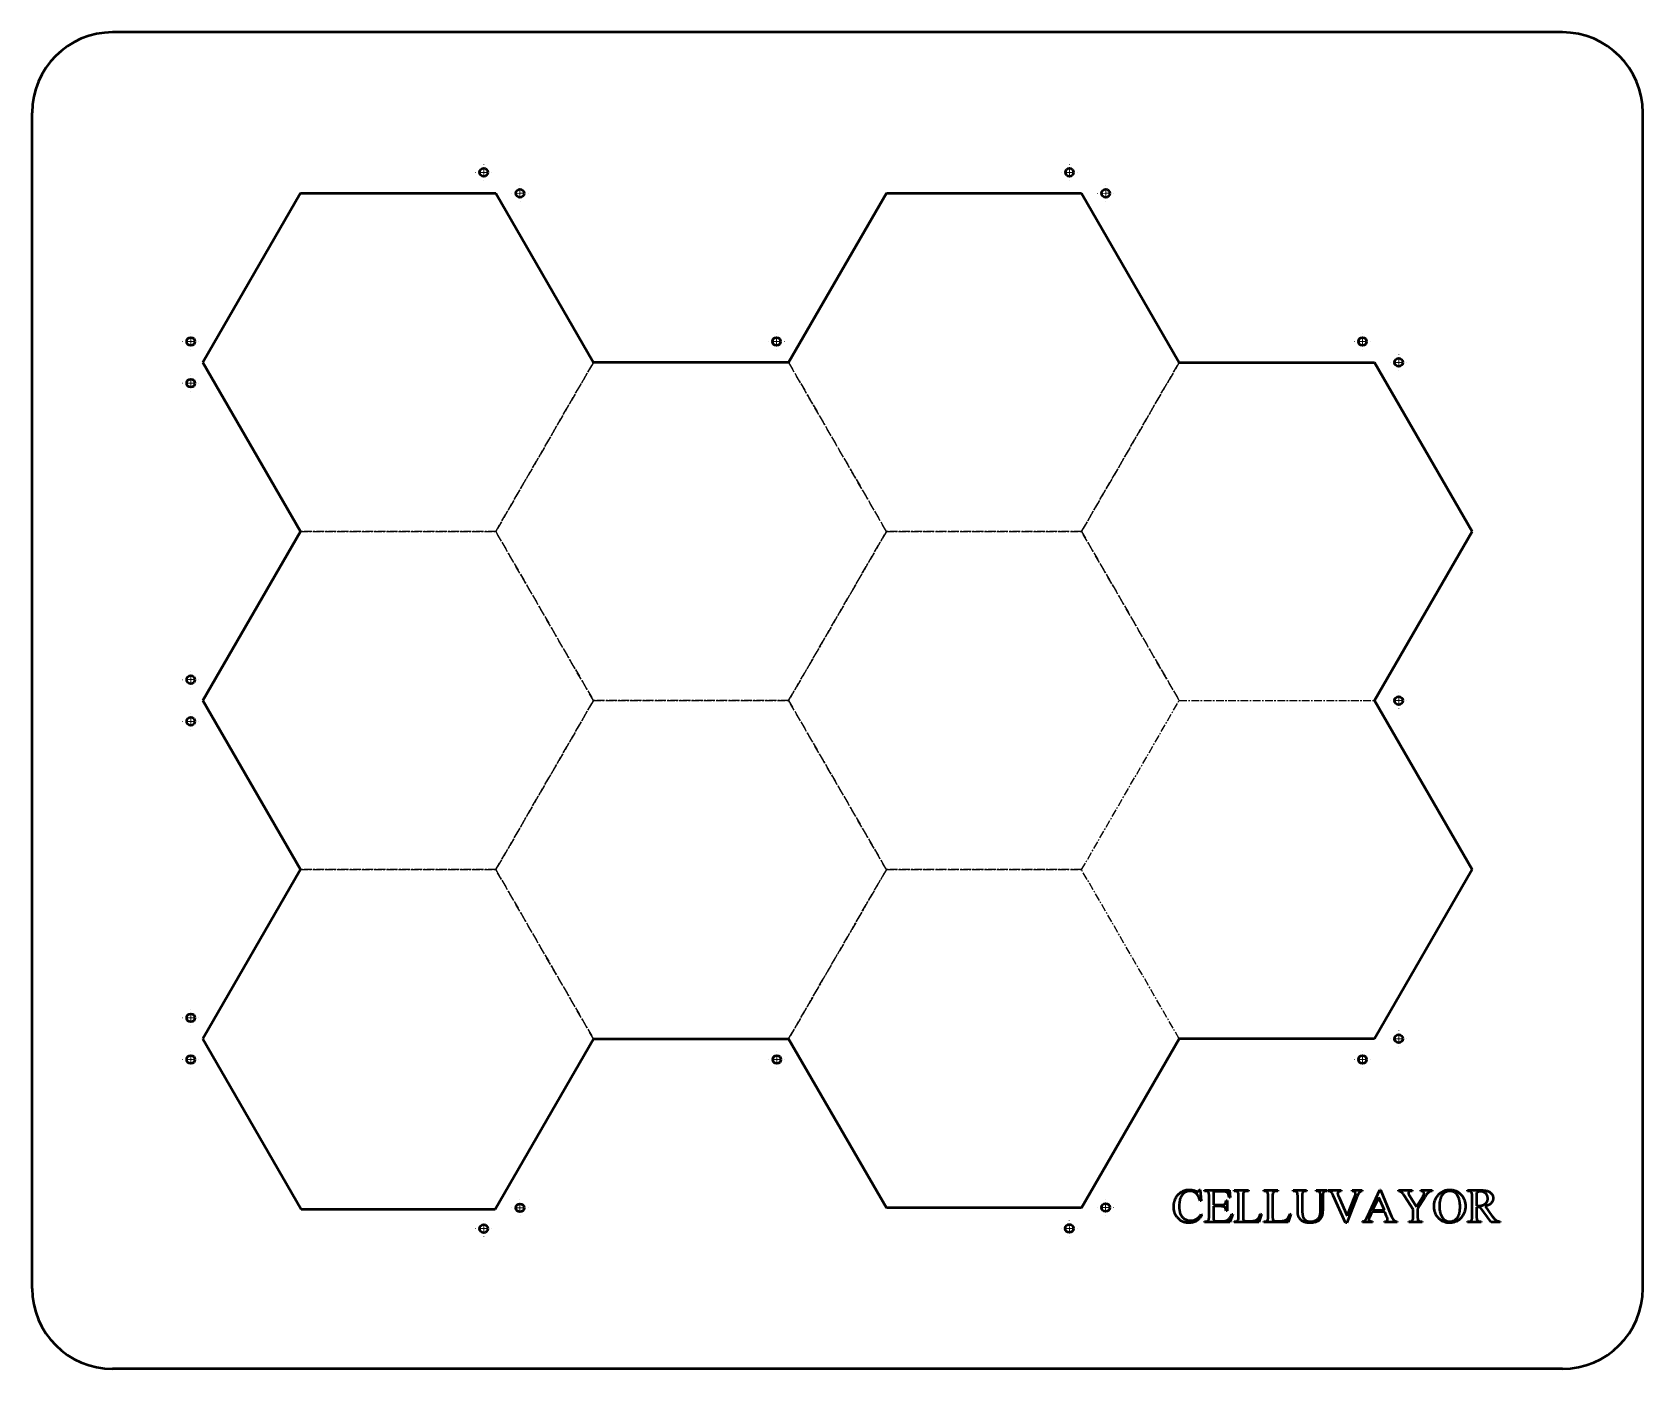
# Model space of a CAD drawing. Header units: millimetres. Extents: x 358 to 1358, y -464 to 366.
import ezdxf

# ---------------------------------------------------------------- set-up
doc = ezdxf.new("R2010")
doc.units = ezdxf.units.MM
doc.header["$LTSCALE"] = 0.5
doc.linetypes.add('CENTER', pattern=[50.8, 31.75, -6.35, 6.35, -6.35])
doc.layers.add('BOL', color=7, linetype='Continuous', lineweight=50)
doc.layers.add('CEN', color=1, linetype='CENTER')

# ---------------------------------------------------------------- blocks, each defined once
blk = doc.blocks.new('SW_CENTERMARKSYMBOL_0')
at = {"color": 0, "linetype": 'Continuous', "lineweight": 18}
for p, q in [((-2.5, 0), (-2.525, 0)), ((0, 0), (-1.25, 0)), ((0, 2.5), (0, 2.525)), ((0, 0), (0, 1.25)), ((0, 0), (0, -1.25)), ((0, 0), (1.25, 0)), ((2.5, 0), (2.525, 0)), ((0, -2.5), (0, -2.525))]:
    blk.add_line(p, q, dxfattribs=at)
blk = doc.blocks.new('SW_CENTERMARKSYMBOL_1')
at = {"color": 0, "linetype": 'Continuous', "lineweight": 18}
for p, q in [((-2.5, 0), (-2.525, 0)), ((0, 0), (-1.25, 0)), ((0, 2.5), (0, 2.525)), ((0, 0), (0, 1.25)), ((0, 0), (0, -1.25)), ((0, 0), (1.25, 0)), ((2.5, 0), (2.525, 0)), ((0, -2.5), (0, -2.525))]:
    blk.add_line(p, q, dxfattribs=at)
blk = doc.blocks.new('SW_CENTERMARKSYMBOL_2')
at = {"color": 0, "linetype": 'Continuous', "lineweight": 18}
for p, q in [((-2.5, 0), (-2.525, 0)), ((0, 0), (-1.25, 0)), ((0, 2.5), (0, 2.525)), ((0, 0), (0, 1.25)), ((0, 0), (0, -1.25)), ((0, 0), (1.25, 0)), ((2.5, 0), (2.525, 0)), ((0, -2.5), (0, -2.525))]:
    blk.add_line(p, q, dxfattribs=at)
blk = doc.blocks.new('SW_CENTERMARKSYMBOL_3')
at = {"color": 0, "linetype": 'Continuous', "lineweight": 18}
for p, q in [((-2.5, 0), (-2.525, 0)), ((0, 0), (-1.25, 0)), ((0, 2.5), (0, 2.525)), ((0, 0), (0, 1.25)), ((0, 0), (0, -1.25)), ((0, 0), (1.25, 0)), ((2.5, 0), (2.525, 0)), ((0, -2.5), (0, -2.525))]:
    blk.add_line(p, q, dxfattribs=at)
blk = doc.blocks.new('SW_CENTERMARKSYMBOL_4')
at = {"color": 0, "linetype": 'Continuous', "lineweight": 18}
for p, q in [((-2.5, 0), (-2.525, 0)), ((0, 0), (-1.25, 0)), ((0, 2.5), (0, 2.525)), ((0, 0), (0, 1.25)), ((0, 0), (0, -1.25)), ((0, 0), (1.25, 0)), ((2.5, 0), (2.525, 0)), ((0, -2.5), (0, -2.525))]:
    blk.add_line(p, q, dxfattribs=at)
blk = doc.blocks.new('SW_CENTERMARKSYMBOL_5')
at = {"color": 0, "linetype": 'Continuous', "lineweight": 18}
for p, q in [((-2.5, 0), (-2.525, 0)), ((0, 0), (-1.25, 0)), ((0, 2.5), (0, 2.525)), ((0, 0), (0, 1.25)), ((0, 0), (0, -1.25)), ((0, 0), (1.25, 0)), ((2.5, 0), (2.525, 0)), ((0, -2.5), (0, -2.525))]:
    blk.add_line(p, q, dxfattribs=at)
blk = doc.blocks.new('SW_CENTERMARKSYMBOL_6')
at = {"color": 0, "linetype": 'Continuous', "lineweight": 18}
for p, q in [((-2.5, 0), (-2.525, 0)), ((0, 0), (-1.25, 0)), ((0, 2.5), (0, 2.525)), ((0, 0), (0, 1.25)), ((0, 0), (0, -1.25)), ((0, 0), (1.25, 0)), ((2.5, 0), (2.525, 0)), ((0, -2.5), (0, -2.525))]:
    blk.add_line(p, q, dxfattribs=at)
blk = doc.blocks.new('SW_CENTERMARKSYMBOL_7')
at = {"color": 0, "linetype": 'Continuous', "lineweight": 18}
for p, q in [((-2.5, 0), (-2.525, 0)), ((0, 0), (-1.25, 0)), ((0, 2.5), (0, 2.525)), ((0, 0), (0, 1.25)), ((0, 0), (0, -1.25)), ((0, 0), (1.25, 0)), ((2.5, 0), (2.525, 0)), ((0, -2.5), (0, -2.525))]:
    blk.add_line(p, q, dxfattribs=at)
blk = doc.blocks.new('SW_CENTERMARKSYMBOL_8')
at = {"color": 0, "linetype": 'Continuous', "lineweight": 18}
for p, q in [((-2.5, 0), (-2.525, 0)), ((0, 0), (-1.25, 0)), ((0, 2.5), (0, 2.525)), ((0, 0), (0, 1.25)), ((0, 0), (0, -1.25)), ((0, 0), (1.25, 0)), ((2.5, 0), (2.525, 0)), ((0, -2.5), (0, -2.525))]:
    blk.add_line(p, q, dxfattribs=at)
blk = doc.blocks.new('SW_CENTERMARKSYMBOL_9')
at = {"color": 0, "linetype": 'Continuous', "lineweight": 18}
for p, q in [((-2.5, 0), (-2.525, 0)), ((0, 0), (-1.25, 0)), ((0, 2.5), (0, 2.525)), ((0, 0), (0, 1.25)), ((0, 0), (0, -1.25)), ((0, 0), (1.25, 0)), ((2.5, 0), (2.525, 0)), ((0, -2.5), (0, -2.525))]:
    blk.add_line(p, q, dxfattribs=at)
blk = doc.blocks.new('SW_CENTERMARKSYMBOL_10')
at = {"color": 0, "linetype": 'Continuous', "lineweight": 18}
for p, q in [((-2.5, 0), (-2.525, 0)), ((0, 0), (-1.25, 0)), ((0, 2.5), (0, 2.525)), ((0, 0), (0, 1.25)), ((0, 0), (0, -1.25)), ((0, 0), (1.25, 0)), ((2.5, 0), (2.525, 0)), ((0, -2.5), (0, -2.525))]:
    blk.add_line(p, q, dxfattribs=at)
blk = doc.blocks.new('SW_CENTERMARKSYMBOL_11')
at = {"color": 0, "linetype": 'Continuous', "lineweight": 18}
for p, q in [((-2.5, 0), (-2.525, 0)), ((0, 0), (-1.25, 0)), ((0, 2.5), (0, 2.525)), ((0, 0), (0, 1.25)), ((0, 0), (0, -1.25)), ((0, 0), (1.25, 0)), ((2.5, 0), (2.525, 0)), ((0, -2.5), (0, -2.525))]:
    blk.add_line(p, q, dxfattribs=at)
blk = doc.blocks.new('SW_CENTERMARKSYMBOL_12')
at = {"color": 0, "linetype": 'Continuous', "lineweight": 18}
for p, q in [((-2.5, 0), (-2.525, 0)), ((0, 0), (-1.25, 0)), ((0, 2.5), (0, 2.525)), ((0, 0), (0, 1.25)), ((0, 0), (0, -1.25)), ((0, 0), (1.25, 0)), ((2.5, 0), (2.525, 0)), ((0, -2.5), (0, -2.525))]:
    blk.add_line(p, q, dxfattribs=at)
blk = doc.blocks.new('SW_CENTERMARKSYMBOL_13')
at = {"color": 0, "linetype": 'Continuous', "lineweight": 18}
for p, q in [((-2.5, 0), (-2.525, 0)), ((0, 0), (-1.25, 0)), ((0, 2.5), (0, 2.525)), ((0, 0), (0, 1.25)), ((0, 0), (0, -1.25)), ((0, 0), (1.25, 0)), ((2.5, 0), (2.525, 0)), ((0, -2.5), (0, -2.525))]:
    blk.add_line(p, q, dxfattribs=at)
blk = doc.blocks.new('SW_CENTERMARKSYMBOL_14')
at = {"color": 0, "linetype": 'Continuous', "lineweight": 18}
for p, q in [((-2.5, 0), (-2.525, 0)), ((0, 0), (-1.25, 0)), ((0, 2.5), (0, 2.525)), ((0, 0), (0, 1.25)), ((0, 0), (0, -1.25)), ((0, 0), (1.25, 0)), ((2.5, 0), (2.525, 0)), ((0, -2.5), (0, -2.525))]:
    blk.add_line(p, q, dxfattribs=at)
blk = doc.blocks.new('SW_CENTERMARKSYMBOL_15')
at = {"color": 0, "linetype": 'Continuous', "lineweight": 18}
for p, q in [((-2.5, 0), (-2.525, 0)), ((0, 0), (-1.25, 0)), ((0, 2.5), (0, 2.525)), ((0, 0), (0, 1.25)), ((0, 0), (0, -1.25)), ((0, 0), (1.25, 0)), ((2.5, 0), (2.525, 0)), ((0, -2.5), (0, -2.525))]:
    blk.add_line(p, q, dxfattribs=at)
blk = doc.blocks.new('SW_CENTERMARKSYMBOL_16')
at = {"color": 0, "linetype": 'Continuous', "lineweight": 18}
for p, q in [((-2.5, 0), (-2.525, 0)), ((0, 0), (-1.25, 0)), ((0, 2.5), (0, 2.525)), ((0, 0), (0, 1.25)), ((0, 0), (0, -1.25)), ((0, 0), (1.25, 0)), ((2.5, 0), (2.525, 0)), ((0, -2.5), (0, -2.525))]:
    blk.add_line(p, q, dxfattribs=at)
blk = doc.blocks.new('SW_CENTERMARKSYMBOL_17')
at = {"color": 0, "linetype": 'Continuous', "lineweight": 18}
for p, q in [((-2.5, 0), (-2.525, 0)), ((0, 0), (-1.25, 0)), ((0, 2.5), (0, 2.525)), ((0, 0), (0, 1.25)), ((0, 0), (0, -1.25)), ((0, 0), (1.25, 0)), ((2.5, 0), (2.525, 0)), ((0, -2.5), (0, -2.525))]:
    blk.add_line(p, q, dxfattribs=at)
blk = doc.blocks.new('SW_CENTERMARKSYMBOL_18')
at = {"color": 0, "linetype": 'Continuous', "lineweight": 18}
for p, q in [((-2.5, 0), (-2.525, 0)), ((0, 0), (-1.25, 0)), ((0, 2.5), (0, 2.525)), ((0, 0), (0, 1.25)), ((0, 0), (0, -1.25)), ((0, 0), (1.25, 0)), ((2.5, 0), (2.525, 0)), ((0, -2.5), (0, -2.525))]:
    blk.add_line(p, q, dxfattribs=at)
blk = doc.blocks.new('SW_CENTERMARKSYMBOL_19')
at = {"color": 0, "linetype": 'Continuous', "lineweight": 18}
for p, q in [((-2.5, 0), (-2.525, 0)), ((0, 0), (-1.25, 0)), ((0, 2.5), (0, 2.525)), ((0, 0), (0, 1.25)), ((0, 0), (0, -1.25)), ((0, 0), (1.25, 0)), ((2.5, 0), (2.525, 0)), ((0, -2.5), (0, -2.525))]:
    blk.add_line(p, q, dxfattribs=at)
blk = doc.blocks.new('SW_CENTERMARKSYMBOL_20')
at = {"color": 0, "linetype": 'Continuous', "lineweight": 18}
for p, q in [((-2.5, 0), (-2.525, 0)), ((0, 0), (-1.25, 0)), ((0, 2.5), (0, 2.525)), ((0, 0), (0, 1.25)), ((0, 0), (0, -1.25)), ((0, 0), (1.25, 0)), ((2.5, 0), (2.525, 0)), ((0, -2.5), (0, -2.525))]:
    blk.add_line(p, q, dxfattribs=at)

msp = doc.modelspace()

# ---------------------------------------------------------------- linework, layer by layer
at = {"layer": 'BOL'}
for p, q in [((1308.4, 366.3), (408.3, 366.3)), ((358.3, -413.7), (358.3, 316.3)), ((1358.3, -413.7), (1358.3, 316.3)), ((524.9, 266.3), (464.3, 161.3)), ((524.9, 266.3), (646.2, 266.3)), ((646.2, 266.3), (706.8, 161.3)), ((828, 161.3), (888.7, 266.3)), ((888.7, 266.3), (1009.9, 266.3)), ((1009.9, 266.3), (1070.5, 161.3)), ((464.3, 161.3), (524.9, 56.3)), ((828, 161.3), (706.8, 161.3)), ((1070.5, 161.3), (1191.8, 161.3)), ((1191.8, 161.3), (1252.4, 56.3)), ((524.9, 56.3), (464.3, -48.7)), ((1252.4, 56.3), (1191.8, -48.7)), ((464.3, -48.7), (524.9, -153.7)), ((1191.8, -48.7), (1252.4, -153.7)), ((524.9, -153.7), (464.3, -258.7)), ((1252.4, -153.7), (1191.8, -258.7)), ((464.3, -258.7), (525.4, -364.5)), ((645.7, -364.5), (706.8, -258.7)), ((706.8, -258.7), (828, -258.7)), ((888.7, -363.7), (828, -258.7)), ((1070.5, -258.7), (1009.9, -363.7)), ((1191.8, -258.7), (1070.5, -258.7)), ((1083, -352.5), (1083.5, -352.5)), ((1083.5, -352.5), (1084.1, -359.4)), ((1084.1, -359.4), (1083.5, -359.4)), ((1086.3, -352.7), (1101.8, -352.7)), ((1086.3, -353.3), (1086.3, -352.7)), ((1087, -353.3), (1086.3, -353.3)), ((1089.1, -369.1), (1089.1, -356.4)), ((1091.8, -353.6), (1091.8, -361.9)), ((1097.5, -353.6), (1091.8, -353.6)), ((1099.6, -359.1), (1100.2, -359.1)), ((1100.2, -359.1), (1100.2, -365.5)), ((1102.1, -357.2), (1101.6, -357.2)), ((1101.8, -352.7), (1102.1, -357.2)), ((1104.6, -352.7), (1113.5, -352.7)), ((1104.6, -353.3), (1104.6, -352.7)), ((1105.3, -353.3), (1104.6, -353.3)), ((1107.4, -369.1), (1107.4, -356.4)), ((1110.2, -356.4), (1110.2, -369.5)), ((1113.5, -352.7), (1113.5, -353.3)), ((1123, -352.7), (1131.8, -352.7)), ((1123, -353.3), (1123, -352.7)), ((1123.7, -353.3), (1123, -353.3)), ((1125.7, -369.1), (1125.7, -356.4)), ((1128.5, -356.4), (1128.5, -369.5)), ((1131.8, -352.7), (1131.8, -353.3)), ((1141.3, -352.7), (1149.6, -352.7)), ((1141.3, -353.3), (1141.3, -352.7)), ((1142, -353.3), (1141.3, -353.3)), ((1144.1, -364.1), (1144.1, -356.4)), ((1146.8, -356.4), (1146.8, -365.2)), ((1149.6, -353.3), (1148.9, -353.3)), ((1149.6, -352.7), (1149.6, -353.3)), ((1155.5, -352.7), (1162.4, -352.7)), ((1155.5, -353.3), (1155.5, -352.7)), ((1156.2, -353.3), (1155.5, -353.3)), ((1158.2, -364.5), (1158.2, -356.4)), ((1159.6, -356.4), (1159.6, -364.4)), ((1162.4, -353.3), (1161.7, -353.3)), ((1162.4, -352.7), (1162.4, -353.3)), ((1163, -352.7), (1171.1, -352.7)), ((1163, -353.3), (1163, -352.7)), ((1173.7, -373), (1166.2, -356)), ((1169.6, -356.9), (1174.8, -368.6)), ((1171.1, -352.7), (1171.1, -353.3)), ((1181.1, -356.4), (1174.5, -373)), ((1174.8, -368.6), (1179.3, -357.1)), ((1177.9, -352.7), (1184.1, -352.7)), ((1177.9, -353.3), (1177.9, -352.7)), ((1184.1, -352.7), (1184.1, -353.3)), ((1187.6, -368.6), (1195.1, -352.5)), ((1194.5, -357.2), (1190.6, -365.2)), ((1197.9, -365.2), (1194.5, -357.2)), ((1195.1, -352.5), (1195.6, -352.5)), ((1195.6, -352.5), (1202.4, -369)), ((1206.6, -352.7), (1215.1, -352.7)), ((1206.6, -353.3), (1206.6, -352.7)), ((1215.7, -364.8), (1210.2, -356.1)), ((1213.7, -356.5), (1217.8, -363)), ((1215.1, -353.3), (1214.7, -353.3)), ((1215.1, -352.7), (1215.1, -353.3)), ((1217.8, -363), (1221.7, -356.8)), ((1223.3, -356.8), (1218.5, -364.4)), ((1220.5, -352.7), (1227.6, -352.7)), ((1220.5, -353.3), (1220.5, -352.7)), ((1227.6, -353.3), (1227.2, -353.3)), ((1227.6, -352.7), (1227.6, -353.3)), ((1249.6, -352.7), (1257, -352.7)), ((1249.6, -353.3), (1249.6, -352.7)), ((1250.3, -353.3), (1249.6, -353.3)), ((1252.4, -369.1), (1252.4, -356.4)), ((1255.2, -354.1), (1255.2, -362.5)), ((525.4, -364.5), (645.7, -364.5)), ((1009.9, -363.7), (888.7, -363.7)), ((1084.2, -367.7), (1084.6, -368)), ((1091.8, -361.9), (1096.6, -361.9)), ((1091.8, -362.7), (1091.8, -369.6)), ((1096.6, -362.7), (1091.8, -362.7)), ((1100.2, -365.5), (1099.6, -365.5)), ((1103.8, -367.7), (1102, -372.7)), ((1103.2, -367.7), (1103.8, -367.7)), ((1121.6, -367.6), (1119.9, -372.7)), ((1121, -367.5), (1121.6, -367.6)), ((1139.9, -367.6), (1138.2, -372.7)), ((1139.3, -367.5), (1139.9, -367.6)), ((1190.2, -366.1), (1188.8, -369.2)), ((1198.2, -366.1), (1190.2, -366.1)), ((1190.6, -365.2), (1197.9, -365.2)), ((1199.3, -368.8), (1198.2, -366.1)), ((1215.7, -369.1), (1215.7, -364.8)), ((1218.5, -364.4), (1218.5, -369.1)), ((1255.2, -363.3), (1255.2, -369.1)), ((1264.3, -372.7), (1257.4, -363.3)), ((1260.4, -362.6), (1264.7, -368.6)), ((1086.3, -372.2), (1087, -372.2)), ((1086.3, -372.7), (1086.3, -372.2)), ((1102, -372.7), (1086.3, -372.7)), ((1093.6, -371.9), (1097.1, -371.9)), ((1104.6, -372.2), (1105.3, -372.2)), ((1104.6, -372.7), (1104.6, -372.2)), ((1119.9, -372.7), (1104.6, -372.7)), ((1113.2, -371.9), (1114.6, -371.9)), ((1123, -372.2), (1123.7, -372.2)), ((1123, -372.7), (1123, -372.2)), ((1138.2, -372.7), (1123, -372.7)), ((1131.5, -371.9), (1133, -371.9)), ((1174.5, -373), (1173.7, -373)), ((1184.3, -372.7), (1184.3, -372.2)), ((1190.6, -372.7), (1184.3, -372.7)), ((1190.6, -372.2), (1190.6, -372.7)), ((1197.9, -372.7), (1197.9, -372.2)), ((1205.8, -372.7), (1197.9, -372.7)), ((1205.8, -372.2), (1205.8, -372.7)), ((1213, -372.2), (1213.6, -372.2)), ((1213, -372.7), (1213, -372.2)), ((1221.3, -372.7), (1213, -372.7)), ((1220.6, -372.2), (1221.3, -372.2)), ((1221.3, -372.2), (1221.3, -372.7)), ((1249.6, -372.2), (1250.3, -372.2)), ((1249.6, -372.7), (1249.6, -372.2)), ((1258, -372.7), (1249.6, -372.7)), ((1257.2, -372.2), (1258, -372.2)), ((1258, -372.2), (1258, -372.7)), ((1269.8, -372.7), (1264.3, -372.7)), ((1269.8, -372.2), (1269.8, -372.7)), ((1308.4, -463.7), (408.3, -463.7))]:
    msp.add_line(p, q, dxfattribs=at)
for centre in [(638.7, 279.3), (1002.4, 279.3), (661.2, 266.3), (1024.9, 266.3), (456.8, 174.3), (820.5, 174.3), (1184.3, 174.3), (1206.8, 161.3), (456.8, 148.4), (456.8, -35.7), (1206.8, -48.7), (456.8, -61.6), (456.8, -245.7), (1206.8, -258.7), (456.8, -271.6), (820.7, -271.6), (1184.3, -271.6), (661.2, -363.7), (1024.8, -363.5), (638.7, -376.6), (1002.3, -376.5)]:
    msp.add_circle(centre, 2.55, dxfattribs=at)
for centre, start, end in [((408.3, 316.3), 90, 180), ((1308.4, 316.3), 0, 90), ((408.3, -413.7), 180, 270), ((1308.4, -413.7), 270, 0)]:
    msp.add_arc(centre, 50, start, end, dxfattribs=at)
for points, knots in [([(1067.1, -363), (1067.1, -362.8), (1067.1, -362.3), (1067.2, -361.6), (1067.3, -360.9), (1067.4, -360.2), (1067.6, -359.6), (1067.8, -358.9), (1068.1, -358.3), (1068.4, -357.6), (1068.7, -357), (1069.1, -356.5), (1069.5, -355.9), (1069.9, -355.5), (1070.4, -355), (1070.9, -354.6), (1071.4, -354.2), (1071.9, -353.8), (1072.5, -353.5), (1073.1, -353.2), (1073.7, -353), (1074.3, -352.8), (1074.9, -352.6), (1075.5, -352.5), (1076.2, -352.5), (1076.6, -352.5), (1076.8, -352.5)], [0, 0, 0, 0, 0.045498, 0.090032, 0.134058, 0.177486, 0.220888, 0.263776, 0.306756, 0.349981, 0.39276, 0.434806, 0.476007, 0.516497, 0.557079, 0.597365, 0.637754, 0.67845, 0.719046, 0.759129, 0.798992, 0.838718, 0.878507, 0.918293, 0.958831, 1, 1, 1, 1]), ([(1077.2, -353.3), (1077, -353.3), (1076.7, -353.3), (1076.2, -353.4), (1075.8, -353.4), (1075.4, -353.5), (1074.9, -353.7), (1074.5, -353.9), (1074.1, -354.1), (1073.7, -354.3), (1073.4, -354.6), (1073, -354.9), (1072.7, -355.2), (1072.4, -355.6), (1072.1, -356), (1071.8, -356.5), (1071.6, -357), (1071.3, -357.5), (1071.1, -358), (1070.9, -358.6), (1070.8, -359.3), (1070.7, -359.9), (1070.6, -360.6), (1070.5, -361.4), (1070.5, -362.1), (1070.5, -362.7), (1070.5, -362.9)], [0, 0, 0, 0, 0.0355224, 0.0701905, 0.1042344, 0.1381958, 0.1717684, 0.2055223, 0.2394789, 0.2736953, 0.3085422, 0.34373, 0.3797611, 0.4166706, 0.4551493, 0.4953968, 0.536996, 0.5804148, 0.6258507, 0.6728539, 0.7218821, 0.7730061, 0.8264617, 0.8819005, 0.9398425, 1, 1, 1, 1]), ([(1076.8, -352.5), (1077.2, -352.5), (1077.9, -352.5), (1078.9, -352.7), (1079.9, -352.9), (1080.6, -353.2), (1080.9, -353.3)], [0, 0, 0, 0, 0.246089, 0.493798, 0.74352, 1, 1, 1, 1]), ([(1083.5, -359.4), (1083.4, -359.1), (1083.3, -358.6), (1083, -357.9), (1082.8, -357.2), (1082.5, -356.6), (1082.1, -356.1), (1081.8, -355.6), (1081.4, -355.1), (1081, -354.7), (1080.6, -354.4), (1080.2, -354.1), (1079.7, -353.9), (1079.3, -353.6), (1078.8, -353.5), (1078.2, -353.4), (1077.7, -353.3), (1077.3, -353.3), (1077.2, -353.3)], [0, 0, 0, 0, 0.085317, 0.165289, 0.240976, 0.311988, 0.379263, 0.442635, 0.502698, 0.559956, 0.615274, 0.669726, 0.723159, 0.776856, 0.830936, 0.885943, 0.942053, 1, 1, 1, 1]), ([(1080.9, -353.3), (1081, -353.4), (1081.2, -353.4), (1081.4, -353.5), (1081.6, -353.6), (1081.7, -353.6), (1081.8, -353.6)], [0, 0, 0, 0, 0.334059, 0.614647, 0.832199, 1, 1, 1, 1]), ([(1081.8, -353.6), (1081.9, -353.6), (1082.1, -353.6), (1082.3, -353.4), (1082.4, -353.4)], [0, 0, 0, 0, 0.506151, 1, 1, 1, 1]), ([(1082.4, -353.4), (1082.5, -353.3), (1082.6, -353.2), (1082.8, -353), (1082.9, -352.7), (1082.9, -352.6), (1083, -352.5)], [0, 0, 0, 0, 0.232751, 0.472012, 0.727278, 1, 1, 1, 1]), ([(1088.7, -353.9), (1088.6, -353.8), (1088.4, -353.6), (1088, -353.4), (1087.5, -353.3), (1087.2, -353.3), (1087, -353.3)], [0, 0, 0, 0, 0.2139108, 0.442855, 0.7018043, 1, 1, 1, 1]), ([(1089.1, -356.4), (1089.1, -356.2), (1089.1, -355.9), (1089, -355.5), (1089, -355.1), (1089, -354.8), (1088.9, -354.5), (1088.9, -354.3), (1088.8, -354.1), (1088.7, -354), (1088.7, -353.9)], [0, 0, 0, 0, 0.189464, 0.358207, 0.509913, 0.641208, 0.756424, 0.853386, 0.93441, 1, 1, 1, 1]), ([(1099.7, -353.8), (1099.6, -353.8), (1099.3, -353.7), (1098.8, -353.6), (1098.2, -353.6), (1097.8, -353.6), (1097.5, -353.6)], [0, 0, 0, 0, 0.173604, 0.397064, 0.672016, 1, 1, 1, 1]), ([(1098.8, -361.4), (1098.8, -361.4), (1099, -361.2), (1099.1, -361), (1099.3, -360.8), (1099.4, -360.5), (1099.5, -360.2), (1099.5, -359.9), (1099.6, -359.5), (1099.6, -359.3), (1099.6, -359.1)], [0, 0, 0, 0, 0.100882, 0.205274, 0.31512, 0.432093, 0.558098, 0.695294, 0.841204, 1, 1, 1, 1]), ([(1101.6, -357.2), (1101.5, -356.9), (1101.4, -356.4), (1101.2, -355.8), (1101.1, -355.2), (1100.9, -354.8), (1100.6, -354.5), (1100.4, -354.2), (1100.1, -354), (1099.8, -353.9), (1099.7, -353.8)], [0, 0, 0, 0, 0.201947, 0.371927, 0.509597, 0.618242, 0.710705, 0.80343, 0.899525, 1, 1, 1, 1]), ([(1107, -354), (1106.9, -353.9), (1106.7, -353.7), (1106.3, -353.4), (1105.8, -353.3), (1105.5, -353.3), (1105.3, -353.3)], [0, 0, 0, 0, 0.232031, 0.466449, 0.718265, 1, 1, 1, 1]), ([(1107.4, -356.4), (1107.4, -356.2), (1107.4, -355.9), (1107.4, -355.5), (1107.3, -355.1), (1107.3, -354.8), (1107.2, -354.5), (1107.2, -354.3), (1107.1, -354.1), (1107, -354), (1107, -354)], [0, 0, 0, 0, 0.185513, 0.351819, 0.502499, 0.634424, 0.748072, 0.847574, 0.92993, 1, 1, 1, 1]), ([(1113.5, -353.3), (1113.3, -353.3), (1112.8, -353.3), (1112.2, -353.3), (1111.7, -353.4), (1111.3, -353.5), (1111, -353.7), (1110.7, -353.9), (1110.6, -354.1), (1110.4, -354.2), (1110.3, -354.4), (1110.3, -354.6), (1110.3, -354.8), (1110.2, -355), (1110.2, -355.3), (1110.2, -355.6), (1110.2, -356), (1110.2, -356.2), (1110.2, -356.4)], [0, 0, 0, 0, 0.133403, 0.245812, 0.33716, 0.410044, 0.470405, 0.524264, 0.573375, 0.6187, 0.643783, 0.675005, 0.712774, 0.756532, 0.807266, 0.865015, 0.928964, 1, 1, 1, 1]), ([(1125.3, -354), (1125.2, -353.9), (1125, -353.7), (1124.6, -353.4), (1124.2, -353.3), (1123.8, -353.3), (1123.7, -353.3)], [0, 0, 0, 0, 0.232031, 0.466449, 0.718265, 1, 1, 1, 1]), ([(1125.7, -356.4), (1125.7, -356.2), (1125.7, -355.9), (1125.7, -355.5), (1125.7, -355.1), (1125.6, -354.8), (1125.6, -354.5), (1125.5, -354.3), (1125.4, -354.1), (1125.4, -354), (1125.3, -354)], [0, 0, 0, 0, 0.185513, 0.351819, 0.502499, 0.634424, 0.748072, 0.847574, 0.92993, 1, 1, 1, 1]), ([(1131.8, -353.3), (1131.6, -353.3), (1131.1, -353.3), (1130.5, -353.3), (1130, -353.4), (1129.6, -353.5), (1129.3, -353.7), (1129.1, -353.9), (1128.9, -354.1), (1128.8, -354.2), (1128.7, -354.4), (1128.6, -354.6), (1128.6, -354.8), (1128.6, -355), (1128.5, -355.3), (1128.5, -355.6), (1128.5, -356), (1128.5, -356.2), (1128.5, -356.4)], [0, 0, 0, 0, 0.133403, 0.245812, 0.33716, 0.410044, 0.470405, 0.524264, 0.573375, 0.6187, 0.643783, 0.675005, 0.712774, 0.756532, 0.807266, 0.865015, 0.928964, 1, 1, 1, 1]), ([(1144.1, -356.4), (1144.1, -356.2), (1144.1, -355.9), (1144, -355.5), (1144, -355.1), (1143.9, -354.8), (1143.9, -354.5), (1143.8, -354.3), (1143.7, -354.1), (1143.5, -353.8), (1143.3, -353.6), (1142.9, -353.4), (1142.5, -353.3), (1142.2, -353.3), (1142, -353.3)], [0, 0, 0, 0, 0.105359, 0.200704, 0.287279, 0.365212, 0.433998, 0.494855, 0.548766, 0.596242, 0.685156, 0.777572, 0.882227, 1, 1, 1, 1]), ([(1147.2, -354.1), (1147.2, -354.1), (1147.1, -354.3), (1147, -354.5), (1147, -354.7), (1146.9, -354.9), (1146.9, -355.2), (1146.9, -355.6), (1146.8, -356), (1146.8, -356.2), (1146.8, -356.4)], [0, 0, 0, 0, 0.074922, 0.163002, 0.266132, 0.38309, 0.514, 0.659299, 0.821266, 1, 1, 1, 1]), ([(1148.9, -353.3), (1148.8, -353.3), (1148.6, -353.3), (1148.3, -353.3), (1148.1, -353.4), (1147.9, -353.5), (1147.7, -353.6), (1147.5, -353.7), (1147.3, -353.9), (1147.2, -354), (1147.2, -354.1)], [0, 0, 0, 0, 0.146461, 0.28315, 0.411112, 0.532552, 0.649687, 0.766738, 0.881178, 1, 1, 1, 1]), ([(1157.8, -354), (1157.7, -353.9), (1157.5, -353.7), (1157.1, -353.4), (1156.7, -353.3), (1156.3, -353.3), (1156.2, -353.3)], [0, 0, 0, 0, 0.232031, 0.466449, 0.718265, 1, 1, 1, 1]), ([(1158.2, -356.4), (1158.2, -356.2), (1158.2, -355.9), (1158.2, -355.5), (1158.2, -355.1), (1158.1, -354.8), (1158.1, -354.5), (1158, -354.3), (1157.9, -354.1), (1157.9, -354), (1157.8, -354)], [0, 0, 0, 0, 0.185513, 0.351819, 0.502499, 0.634424, 0.748072, 0.847574, 0.92993, 1, 1, 1, 1]), ([(1159.9, -354.3), (1159.9, -354.3), (1159.8, -354.4), (1159.8, -354.6), (1159.7, -354.8), (1159.7, -355), (1159.7, -355.3), (1159.6, -355.6), (1159.6, -356), (1159.6, -356.2), (1159.6, -356.4)], [0, 0, 0, 0, 0.069456, 0.154104, 0.253196, 0.369404, 0.500924, 0.650553, 0.816135, 1, 1, 1, 1]), ([(1161.7, -353.3), (1161.6, -353.3), (1161.4, -353.3), (1161.1, -353.4), (1160.9, -353.4), (1160.7, -353.5), (1160.4, -353.7), (1160.2, -353.8), (1160.1, -354), (1160, -354.2), (1159.9, -354.3)], [0, 0, 0, 0, 0.132515, 0.258216, 0.379772, 0.498124, 0.619063, 0.740777, 0.868115, 1, 1, 1, 1]), ([(1165.4, -354.4), (1165.3, -354.3), (1165.2, -354.1), (1165, -354), (1164.7, -353.8), (1164.5, -353.6), (1164.2, -353.5), (1163.8, -353.4), (1163.4, -353.3), (1163.2, -353.3), (1163, -353.3)], [0, 0, 0, 0, 0.10974, 0.220432, 0.328956, 0.441314, 0.559621, 0.690091, 0.837714, 1, 1, 1, 1]), ([(1166.2, -356), (1166.1, -355.9), (1166, -355.7), (1165.9, -355.4), (1165.8, -355.2), (1165.7, -354.9), (1165.6, -354.8), (1165.5, -354.6), (1165.4, -354.5), (1165.4, -354.4), (1165.4, -354.4)], [0, 0, 0, 0, 0.191196, 0.36238, 0.514519, 0.648807, 0.765221, 0.860668, 0.939489, 1, 1, 1, 1]), ([(1171.1, -353.3), (1170.9, -353.3), (1170.6, -353.4), (1170, -353.5), (1169.6, -353.6), (1169.4, -353.7), (1169.2, -353.9), (1169, -354.2), (1169, -354.4), (1168.9, -354.5), (1168.9, -354.6)], [0, 0, 0, 0, 0.222014, 0.40232, 0.545996, 0.653621, 0.743873, 0.827788, 0.9114, 1, 1, 1, 1]), ([(1168.9, -354.6), (1168.9, -354.7), (1168.9, -354.8), (1169, -355.1), (1169, -355.3), (1169.1, -355.6), (1169.2, -355.9), (1169.3, -356.2), (1169.5, -356.6), (1169.6, -356.8), (1169.6, -356.9)], [0, 0, 0, 0, 0.081507, 0.17492, 0.280321, 0.398397, 0.529444, 0.673682, 0.828929, 1, 1, 1, 1]), ([(1178.2, -353.3), (1178.1, -353.3), (1178.1, -353.3), (1178, -353.3), (1177.9, -353.3)], [0, 0, 0, 0, 0.403404, 1, 1, 1, 1]), ([(1180, -354.7), (1180, -354.6), (1180, -354.5), (1179.9, -354.3), (1179.8, -354.1), (1179.6, -353.9), (1179.3, -353.7), (1179, -353.6), (1178.6, -353.4), (1178.3, -353.4), (1178.2, -353.3)], [0, 0, 0, 0, 0.083974, 0.172965, 0.269259, 0.377307, 0.499194, 0.642869, 0.808668, 1, 1, 1, 1]), ([(1179.3, -357.1), (1179.4, -356.9), (1179.5, -356.7), (1179.6, -356.3), (1179.8, -356), (1179.9, -355.6), (1179.9, -355.4), (1180, -355.1), (1180, -354.9), (1180, -354.8), (1180, -354.7)], [0, 0, 0, 0, 0.177455, 0.340907, 0.487563, 0.619813, 0.7366, 0.838923, 0.926138, 1, 1, 1, 1]), ([(1182.5, -354), (1182.4, -354.2), (1182.1, -354.5), (1181.8, -355), (1181.4, -355.6), (1181.2, -356.1), (1181.1, -356.4)], [0, 0, 0, 0, 0.210839, 0.445982, 0.707799, 1, 1, 1, 1]), ([(1184.1, -353.3), (1183.9, -353.3), (1183.6, -353.4), (1183.2, -353.6), (1182.8, -353.8), (1182.6, -353.9), (1182.5, -354)], [0, 0, 0, 0, 0.2875219, 0.5463866, 0.7819551, 1, 1, 1, 1]), ([(1207.5, -353.4), (1207.4, -353.4), (1207.3, -353.4), (1207.1, -353.3), (1206.9, -353.3), (1206.7, -353.3), (1206.6, -353.3)], [0, 0, 0, 0, 0.202289, 0.433689, 0.700124, 1, 1, 1, 1]), ([(1210.2, -356.1), (1210.1, -356), (1210, -355.7), (1209.8, -355.4), (1209.6, -355.2), (1209.4, -354.9), (1209.2, -354.7), (1209.1, -354.5), (1209, -354.4), (1208.9, -354.3), (1208.6, -354.1), (1208.3, -353.9), (1207.9, -353.7), (1207.6, -353.5), (1207.5, -353.4)], [0, 0, 0, 0, 0.105557, 0.201201, 0.287861, 0.363985, 0.429579, 0.486225, 0.533091, 0.569534, 0.643351, 0.739595, 0.85832, 1, 1, 1, 1]), ([(1214.7, -353.3), (1214.5, -353.3), (1214.3, -353.3), (1214, -353.4), (1213.7, -353.5), (1213.4, -353.6), (1213.1, -353.8), (1212.9, -354), (1212.8, -354.3), (1212.8, -354.5), (1212.8, -354.6)], [0, 0, 0, 0, 0.1353, 0.267389, 0.39821, 0.529766, 0.653554, 0.767805, 0.879574, 1, 1, 1, 1]), ([(1212.8, -354.6), (1212.8, -354.6), (1212.8, -354.8), (1212.8, -354.9), (1212.9, -355.1), (1213, -355.3), (1213.1, -355.6), (1213.3, -355.9), (1213.5, -356.2), (1213.6, -356.4), (1213.7, -356.5)], [0, 0, 0, 0, 0.068914, 0.150203, 0.249218, 0.36485, 0.496691, 0.6477, 0.814634, 1, 1, 1, 1]), ([(1222.6, -354.7), (1222.5, -354.6), (1222.5, -354.3), (1222.4, -354), (1222.1, -353.7), (1221.8, -353.5), (1221.5, -353.4), (1221.2, -353.3), (1220.9, -353.3), (1220.7, -353.3), (1220.5, -353.3)], [0, 0, 0, 0, 0.141631, 0.279121, 0.417212, 0.56652, 0.650883, 0.751225, 0.867328, 1, 1, 1, 1]), ([(1221.7, -356.8), (1221.7, -356.7), (1221.9, -356.5), (1222.1, -356.1), (1222.2, -355.9), (1222.3, -355.6), (1222.4, -355.3), (1222.5, -355.1), (1222.5, -354.9), (1222.6, -354.8), (1222.6, -354.7)], [0, 0, 0, 0, 0.173283, 0.332436, 0.477636, 0.607376, 0.724737, 0.828695, 0.919118, 1, 1, 1, 1]), ([(1227.2, -353.3), (1227.1, -353.3), (1227, -353.3), (1226.7, -353.4), (1226.4, -353.5), (1226.1, -353.6), (1225.7, -353.8), (1225.4, -354.1), (1225, -354.3), (1224.7, -354.7), (1224.4, -355), (1224.1, -355.5), (1223.7, -356.1), (1223.4, -356.5), (1223.3, -356.8)], [0, 0, 0, 0, 0.03931, 0.087124, 0.146447, 0.215409, 0.290384, 0.366099, 0.443877, 0.524014, 0.614655, 0.724324, 0.852711, 1, 1, 1, 1]), ([(1228.8, -362.7), (1228.8, -362.3), (1228.8, -361.5), (1229, -360.4), (1229.2, -359.4), (1229.6, -358.4), (1230, -357.5), (1230.6, -356.6), (1231.2, -355.8), (1231.7, -355.3), (1232, -355)], [0, 0, 0, 0, 0.133728, 0.262385, 0.387307, 0.509425, 0.630281, 0.751049, 0.873927, 1, 1, 1, 1]), ([(1232, -355), (1232.2, -354.8), (1232.7, -354.4), (1233.5, -353.9), (1234.3, -353.5), (1235.1, -353.1), (1235.9, -352.8), (1236.8, -352.6), (1237.8, -352.5), (1238.4, -352.5), (1238.7, -352.5)], [0, 0, 0, 0, 0.127541, 0.252008, 0.374541, 0.496571, 0.619207, 0.742833, 0.869834, 1, 1, 1, 1]), ([(1234.1, -355.3), (1234, -355.5), (1233.6, -356), (1233.2, -356.7), (1232.9, -357.5), (1232.6, -358.4), (1232.4, -359.3), (1232.2, -360.4), (1232.1, -361.5), (1232.1, -362.2), (1232.1, -362.6)], [0, 0, 0, 0, 0.1052599, 0.2135965, 0.3270241, 0.4464417, 0.5729836, 0.7067747, 0.8491292, 1, 1, 1, 1]), ([(1238.4, -353.3), (1238.2, -353.3), (1237.8, -353.3), (1237.2, -353.4), (1236.6, -353.6), (1236, -353.8), (1235.5, -354.1), (1235, -354.4), (1234.5, -354.8), (1234.3, -355.1), (1234.1, -355.3)], [0, 0, 0, 0, 0.132896, 0.260941, 0.384592, 0.505385, 0.626165, 0.747462, 0.871528, 1, 1, 1, 1]), ([(1242.9, -355.3), (1242.7, -355.2), (1242.5, -354.8), (1242, -354.4), (1241.5, -354.1), (1241, -353.8), (1240.4, -353.6), (1239.8, -353.4), (1239.1, -353.3), (1238.7, -353.3), (1238.4, -353.3)], [0, 0, 0, 0, 0.124754, 0.246528, 0.366304, 0.486407, 0.608196, 0.733447, 0.863069, 1, 1, 1, 1]), ([(1238.7, -352.5), (1239, -352.5), (1239.6, -352.5), (1240.6, -352.6), (1241.5, -352.9), (1242.3, -353.2), (1243.1, -353.6), (1243.9, -354.1), (1244.7, -354.7), (1245.4, -355.4), (1246.1, -356.1), (1246.6, -356.9), (1247.1, -357.7), (1247.5, -358.6), (1247.8, -359.6), (1248.1, -360.5), (1248.2, -361.6), (1248.2, -362.3), (1248.2, -362.6)], [0, 0, 0, 0, 0.061371, 0.121113, 0.180047, 0.238859, 0.29795, 0.358218, 0.420041, 0.484206, 0.548858, 0.612187, 0.674654, 0.7373, 0.800418, 0.865002, 0.931358, 1, 1, 1, 1]), ([(1244.9, -363), (1244.9, -362.6), (1244.9, -361.8), (1244.8, -360.6), (1244.6, -359.5), (1244.4, -358.5), (1244.1, -357.6), (1243.8, -356.8), (1243.4, -356), (1243, -355.5), (1242.9, -355.3)], [0, 0, 0, 0, 0.154475, 0.298664, 0.4341, 0.560948, 0.679848, 0.791876, 0.898394, 1, 1, 1, 1]), ([(1252, -354), (1251.9, -353.9), (1251.7, -353.7), (1251.3, -353.4), (1250.8, -353.3), (1250.5, -353.3), (1250.3, -353.3)], [0, 0, 0, 0, 0.232031, 0.466449, 0.718265, 1, 1, 1, 1]), ([(1252.4, -356.4), (1252.4, -356.2), (1252.4, -355.9), (1252.4, -355.5), (1252.3, -355.1), (1252.3, -354.8), (1252.2, -354.5), (1252.2, -354.3), (1252.1, -354.1), (1252, -354), (1252, -354)], [0, 0, 0, 0, 0.18721, 0.355217, 0.50584, 0.637715, 0.751321, 0.849094, 0.931419, 1, 1, 1, 1]), ([(1257.6, -353.6), (1257.4, -353.6), (1257.1, -353.6), (1256.5, -353.7), (1255.9, -353.9), (1255.4, -354), (1255.2, -354.1)], [0, 0, 0, 0, 0.195723, 0.425823, 0.69404, 1, 1, 1, 1]), ([(1256, -362.5), (1256.3, -362.5), (1256.8, -362.5), (1257.4, -362.4), (1258.1, -362.3), (1258.7, -362.2), (1259.2, -362), (1259.7, -361.8), (1260.2, -361.5), (1260.6, -361.2), (1261, -360.9), (1261.3, -360.5), (1261.5, -360.1), (1261.7, -359.7), (1261.9, -359.3), (1262, -358.9), (1262.1, -358.4), (1262.1, -358.1), (1262.1, -357.9)], [0, 0, 0, 0, 0.085398, 0.165949, 0.241548, 0.312654, 0.379978, 0.443898, 0.504903, 0.563741, 0.620922, 0.676034, 0.729606, 0.782362, 0.835295, 0.888548, 0.943519, 1, 1, 1, 1]), ([(1257, -352.7), (1257.3, -352.7), (1257.8, -352.8), (1258.5, -352.8), (1259.2, -352.8), (1259.8, -352.9), (1260.4, -352.9), (1260.9, -353), (1261.4, -353.1), (1261.9, -353.2), (1262.5, -353.4), (1263.2, -353.8), (1263.8, -354.3), (1264.3, -354.7), (1264.6, -355.1), (1264.9, -355.5), (1265, -355.8), (1265.2, -356.1), (1265.3, -356.5), (1265.4, -356.9), (1265.4, -357.3), (1265.4, -357.6), (1265.5, -357.7)], [0, 0, 0, 0, 0.07076, 0.136816, 0.198218, 0.254627, 0.306414, 0.353723, 0.396586, 0.434721, 0.505851, 0.575843, 0.645813, 0.717252, 0.753289, 0.788395, 0.823062, 0.857593, 0.891902, 0.927376, 0.963017, 1, 1, 1, 1]), ([(1262.1, -357.9), (1262.1, -357.8), (1262.1, -357.5), (1262, -357), (1262, -356.6), (1261.8, -356.2), (1261.6, -355.8), (1261.4, -355.4), (1261.2, -355.1), (1260.9, -354.8), (1260.6, -354.5), (1260.2, -354.3), (1259.8, -354), (1259.4, -353.9), (1259, -353.7), (1258.6, -353.6), (1258.1, -353.6), (1257.8, -353.6), (1257.6, -353.6)], [0, 0, 0, 0, 0.06707, 0.131596, 0.193357, 0.253636, 0.313636, 0.372903, 0.43218, 0.493108, 0.553672, 0.614074, 0.674099, 0.734977, 0.797595, 0.862358, 0.929858, 1, 1, 1, 1]), ([(1265.5, -357.7), (1265.4, -357.8), (1265.4, -358.1), (1265.4, -358.5), (1265.3, -359), (1265.2, -359.4), (1265, -359.7), (1264.8, -360.1), (1264.5, -360.4), (1264.2, -360.8), (1263.9, -361.1), (1263.5, -361.4), (1263.1, -361.7), (1262.7, -361.9), (1262.2, -362.1), (1261.6, -362.3), (1261.1, -362.5), (1260.7, -362.6), (1260.4, -362.6)], [0, 0, 0, 0, 0.057229, 0.112718, 0.166826, 0.221076, 0.275291, 0.329862, 0.385478, 0.442897, 0.501761, 0.56304, 0.626795, 0.693671, 0.764151, 0.838306, 0.916779, 1, 1, 1, 1]), ([(1069.1, -369.4), (1068.9, -369.2), (1068.6, -368.7), (1068.2, -368), (1067.9, -367.2), (1067.6, -366.5), (1067.4, -365.7), (1067.2, -364.8), (1067.1, -363.9), (1067.1, -363.3), (1067.1, -363)], [0, 0, 0, 0, 0.122941, 0.244126, 0.366126, 0.48807, 0.612241, 0.738067, 0.867137, 1, 1, 1, 1]), ([(1076.6, -373), (1076.4, -373), (1076, -373), (1075.4, -373), (1074.8, -372.9), (1074.3, -372.8), (1073.8, -372.7), (1073.3, -372.5), (1072.8, -372.3), (1072.3, -372.1), (1071.8, -371.9), (1071.4, -371.6), (1071, -371.3), (1070.6, -371), (1070.2, -370.6), (1069.8, -370.2), (1069.4, -369.8), (1069.2, -369.5), (1069.1, -369.4)], [0, 0, 0, 0, 0.068742, 0.135649, 0.200857, 0.265108, 0.327645, 0.389388, 0.450039, 0.510447, 0.569909, 0.629787, 0.689911, 0.750236, 0.810976, 0.872701, 0.935984, 1, 1, 1, 1]), ([(1070.5, -362.9), (1070.5, -363.1), (1070.5, -363.6), (1070.5, -364.2), (1070.6, -364.8), (1070.7, -365.4), (1070.8, -366), (1070.9, -366.5), (1071.1, -367.1), (1071.3, -367.6), (1071.5, -368), (1071.8, -368.5), (1072, -368.9), (1072.3, -369.3), (1072.7, -369.7), (1073, -370), (1073.4, -370.3), (1073.8, -370.6), (1074.2, -370.8), (1074.7, -371), (1075.2, -371.2), (1075.6, -371.4), (1076.1, -371.5), (1076.6, -371.6), (1077.1, -371.6), (1077.5, -371.6), (1077.7, -371.6)], [0, 0, 0, 0, 0.051526, 0.10144, 0.149497, 0.196471, 0.241803, 0.286034, 0.329121, 0.37129, 0.412527, 0.452424, 0.49181, 0.530453, 0.568845, 0.606969, 0.645078, 0.68362, 0.722337, 0.760994, 0.799513, 0.838313, 0.877612, 0.91745, 0.958291, 1, 1, 1, 1]), ([(1084.6, -368), (1084.5, -368.2), (1084.3, -368.6), (1083.9, -369.2), (1083.5, -369.8), (1083, -370.3), (1082.6, -370.7), (1082.2, -371.1), (1081.7, -371.5), (1081.2, -371.8), (1080.7, -372.1), (1080.2, -372.4), (1079.6, -372.6), (1079.1, -372.7), (1078.5, -372.9), (1077.9, -373), (1077.2, -373), (1076.8, -373), (1076.6, -373)], [0, 0, 0, 0, 0.072767, 0.142918, 0.210164, 0.275103, 0.337696, 0.398487, 0.457504, 0.515381, 0.572691, 0.630327, 0.68867, 0.747679, 0.808101, 0.870441, 0.934033, 1, 1, 1, 1]), ([(1077.7, -371.6), (1078, -371.6), (1078.6, -371.6), (1079.4, -371.5), (1080.3, -371.2), (1080.9, -370.9), (1081.4, -370.6), (1081.8, -370.4), (1082.1, -370), (1082.5, -369.7), (1082.9, -369.3), (1083.3, -368.8), (1083.7, -368.3), (1084, -367.9), (1084.2, -367.7)], [0, 0, 0, 0, 0.115364, 0.225577, 0.331616, 0.435452, 0.489364, 0.547206, 0.609932, 0.67747, 0.75002, 0.828109, 0.911561, 1, 1, 1, 1]), ([(1088.3, -371.8), (1088.3, -371.8), (1088.5, -371.7), (1088.7, -371.5), (1088.8, -371.3), (1088.9, -371.1), (1089, -370.8), (1089, -370.3), (1089.1, -369.8), (1089.1, -369.4), (1089.1, -369.1)], [0, 0, 0, 0, 0.083421, 0.164982, 0.245596, 0.329945, 0.435111, 0.580703, 0.769311, 1, 1, 1, 1]), ([(1091.8, -369.6), (1091.8, -369.7), (1091.8, -369.9), (1091.8, -370.2), (1091.9, -370.5), (1091.9, -370.7), (1091.9, -370.9), (1091.9, -371), (1091.9, -371.2), (1092, -371.3), (1092.1, -371.5), (1092.4, -371.7), (1092.6, -371.8), (1092.9, -371.9), (1093.2, -371.9), (1093.4, -371.9), (1093.6, -371.9)], [0, 0, 0, 0, 0.092077, 0.175596, 0.249298, 0.313244, 0.367485, 0.413323, 0.449451, 0.476627, 0.56721, 0.660781, 0.719145, 0.794515, 0.886992, 1, 1, 1, 1]), ([(1096.6, -361.9), (1096.7, -361.9), (1097, -361.9), (1097.3, -361.9), (1097.6, -361.8), (1097.9, -361.8), (1098.2, -361.7), (1098.4, -361.6), (1098.6, -361.5), (1098.7, -361.5), (1098.8, -361.4)], [0, 0, 0, 0, 0.172285, 0.32983, 0.473113, 0.602391, 0.719146, 0.822797, 0.91575, 1, 1, 1, 1]), ([(1099.2, -363.8), (1099.2, -363.7), (1099.1, -363.5), (1098.9, -363.3), (1098.6, -363.2), (1098.4, -363), (1098, -362.9), (1097.6, -362.8), (1097.1, -362.8), (1096.8, -362.7), (1096.6, -362.7)], [0, 0, 0, 0, 0.091256, 0.183507, 0.281767, 0.386213, 0.504953, 0.643936, 0.810062, 1, 1, 1, 1]), ([(1099.6, -365.5), (1099.6, -365.3), (1099.5, -364.9), (1099.4, -364.4), (1099.3, -364.1), (1099.3, -363.9), (1099.2, -363.8)], [0, 0, 0, 0, 0.3500372, 0.6310983, 0.8492094, 1, 1, 1, 1]), ([(1101.3, -370.7), (1101.4, -370.5), (1101.8, -370.1), (1102.3, -369.4), (1102.8, -368.6), (1103.1, -368.1), (1103.2, -367.7)], [0, 0, 0, 0, 0.205873, 0.441046, 0.705382, 1, 1, 1, 1]), ([(1107.1, -371.4), (1107.1, -371.3), (1107.2, -371.2), (1107.2, -371), (1107.3, -370.8), (1107.3, -370.5), (1107.4, -370.2), (1107.4, -369.9), (1107.4, -369.5), (1107.4, -369.3), (1107.4, -369.1)], [0, 0, 0, 0, 0.068808, 0.153954, 0.252847, 0.367936, 0.501321, 0.64986, 0.817282, 1, 1, 1, 1]), ([(1110.2, -369.5), (1110.2, -369.7), (1110.2, -370.1), (1110.2, -370.6), (1110.3, -371), (1110.4, -371.2), (1110.4, -371.3)], [0, 0, 0, 0, 0.330051, 0.607928, 0.827326, 1, 1, 1, 1]), ([(1114.6, -371.9), (1114.8, -371.9), (1115.2, -371.9), (1115.7, -371.9), (1116.1, -371.9), (1116.6, -371.8), (1116.9, -371.8), (1117.3, -371.7), (1117.6, -371.6), (1117.9, -371.5), (1118.3, -371.4), (1118.7, -371.1), (1119.1, -370.7), (1119.5, -370.3), (1119.9, -369.8), (1120.3, -369.1), (1120.7, -368.3), (1120.9, -367.8), (1121, -367.5)], [0, 0, 0, 0, 0.063485, 0.122433, 0.176384, 0.225814, 0.269914, 0.30966, 0.344766, 0.375762, 0.433474, 0.493621, 0.556309, 0.622793, 0.697248, 0.784875, 0.885496, 1, 1, 1, 1]), ([(1125.4, -371.4), (1125.5, -371.3), (1125.5, -371.2), (1125.6, -371), (1125.6, -370.8), (1125.7, -370.5), (1125.7, -370.2), (1125.7, -369.9), (1125.7, -369.5), (1125.7, -369.3), (1125.7, -369.1)], [0, 0, 0, 0, 0.068808, 0.153954, 0.252847, 0.367936, 0.501321, 0.64986, 0.817282, 1, 1, 1, 1]), ([(1128.5, -369.5), (1128.5, -369.7), (1128.5, -370.1), (1128.6, -370.6), (1128.6, -371), (1128.7, -371.2), (1128.7, -371.3)], [0, 0, 0, 0, 0.330051, 0.607928, 0.827326, 1, 1, 1, 1]), ([(1133, -371.9), (1133.2, -371.9), (1133.5, -371.9), (1134, -371.9), (1134.5, -371.9), (1134.9, -371.8), (1135.3, -371.8), (1135.6, -371.7), (1135.9, -371.6), (1136.2, -371.5), (1136.6, -371.4), (1137, -371.1), (1137.5, -370.7), (1137.9, -370.3), (1138.2, -369.8), (1138.6, -369.1), (1139, -368.3), (1139.2, -367.8), (1139.3, -367.5)], [0, 0, 0, 0, 0.063485, 0.122433, 0.176384, 0.225814, 0.269914, 0.30966, 0.344766, 0.375762, 0.433474, 0.493621, 0.556309, 0.622793, 0.697248, 0.784875, 0.885496, 1, 1, 1, 1]), ([(1144.5, -368.9), (1144.5, -368.8), (1144.4, -368.5), (1144.3, -368.1), (1144.2, -367.6), (1144.2, -367), (1144.1, -366.4), (1144.1, -365.7), (1144.1, -364.9), (1144.1, -364.3), (1144.1, -364.1)], [0, 0, 0, 0, 0.077208, 0.167233, 0.270559, 0.38771, 0.519519, 0.665272, 0.825117, 1, 1, 1, 1]), ([(1151.9, -373), (1151.6, -373), (1151.1, -373), (1150.4, -373), (1149.7, -372.9), (1149, -372.8), (1148.4, -372.6), (1147.9, -372.4), (1147.4, -372.2), (1146.9, -371.9), (1146.5, -371.6), (1146.2, -371.3), (1145.8, -371), (1145.5, -370.6), (1145.2, -370.2), (1144.9, -369.8), (1144.7, -369.4), (1144.6, -369.1), (1144.5, -368.9)], [0, 0, 0, 0, 0.087491, 0.169903, 0.246975, 0.319441, 0.387731, 0.451523, 0.512048, 0.569023, 0.624198, 0.678482, 0.731888, 0.784721, 0.838067, 0.891269, 0.945143, 1, 1, 1, 1]), ([(1146.8, -365.2), (1146.8, -365.4), (1146.8, -365.8), (1146.9, -366.4), (1147, -367.1), (1147, -367.9), (1147.2, -368.6), (1147.3, -369.2), (1147.5, -369.8), (1147.8, -370.2), (1148.1, -370.7), (1148.5, -371), (1149, -371.4), (1149.4, -371.7), (1150, -371.9), (1150.6, -372.1), (1151.3, -372.2), (1151.8, -372.2), (1152, -372.2)], [0, 0, 0, 0, 0.060469, 0.12579, 0.195226, 0.269193, 0.342037, 0.407406, 0.466188, 0.519539, 0.570669, 0.622884, 0.677122, 0.734442, 0.794773, 0.858779, 0.926509, 1, 1, 1, 1]), ([(1159.6, -364.4), (1159.6, -364.6), (1159.6, -365.1), (1159.6, -365.8), (1159.5, -366.4), (1159.5, -367), (1159.4, -367.6), (1159.3, -368.1), (1159.2, -368.6), (1159, -369), (1158.9, -369.4), (1158.7, -369.8), (1158.4, -370.2), (1158.1, -370.6), (1157.8, -370.9), (1157.5, -371.2), (1157.1, -371.6), (1156.7, -371.9), (1156.2, -372.1), (1155.7, -372.4), (1155.2, -372.6), (1154.6, -372.7), (1154, -372.9), (1153.3, -373), (1152.6, -373), (1152.2, -373), (1151.9, -373)], [0, 0, 0, 0, 0.054124, 0.105055, 0.153127, 0.198113, 0.240098, 0.27944, 0.315911, 0.349937, 0.382495, 0.415399, 0.448482, 0.482251, 0.517131, 0.552891, 0.589945, 0.628522, 0.668373, 0.709685, 0.752242, 0.797069, 0.843787, 0.893193, 0.945216, 1, 1, 1, 1]), ([(1152, -372.2), (1152.4, -372.2), (1153, -372.2), (1153.9, -372), (1154.7, -371.7), (1155.4, -371.4), (1155.9, -371.1), (1156.3, -370.9), (1156.6, -370.6), (1156.9, -370.3), (1157.1, -370.1), (1157.3, -369.8), (1157.5, -369.4), (1157.7, -369.1), (1157.8, -368.7), (1157.9, -368.3), (1158, -367.8), (1158.1, -367.3), (1158.2, -366.7), (1158.2, -366), (1158.2, -365.3), (1158.2, -364.8), (1158.2, -364.5)], [0, 0, 0, 0, 0.083839, 0.164297, 0.242885, 0.320333, 0.358379, 0.394696, 0.430118, 0.464299, 0.497196, 0.529621, 0.562054, 0.594054, 0.628125, 0.666706, 0.710214, 0.75827, 0.811091, 0.869055, 0.931883, 1, 1, 1, 1]), ([(1185.9, -371.6), (1186, -371.5), (1186.1, -371.4), (1186.3, -371.1), (1186.5, -370.8), (1186.7, -370.5), (1186.9, -370.1), (1187.1, -369.6), (1187.4, -369.1), (1187.5, -368.8), (1187.6, -368.6)], [0, 0, 0, 0, 0.082189, 0.174847, 0.280571, 0.398774, 0.528634, 0.673149, 0.829117, 1, 1, 1, 1]), ([(1188.8, -369.2), (1188.7, -369.4), (1188.6, -369.7), (1188.4, -370.2), (1188.3, -370.6), (1188.3, -370.8), (1188.3, -370.9)], [0, 0, 0, 0, 0.322542, 0.597175, 0.820685, 1, 1, 1, 1]), ([(1199.9, -370.9), (1199.9, -370.8), (1199.9, -370.5), (1199.8, -370), (1199.6, -369.5), (1199.4, -369.1), (1199.3, -368.8)], [0, 0, 0, 0, 0.174705, 0.398182, 0.673941, 1, 1, 1, 1]), ([(1202.4, -369), (1202.5, -369.1), (1202.6, -369.4), (1202.8, -369.8), (1203, -370.2), (1203.2, -370.6), (1203.4, -370.9), (1203.5, -371.1), (1203.7, -371.3), (1204, -371.6), (1204.3, -371.8), (1204.7, -372), (1205.2, -372.1), (1205.6, -372.2), (1205.8, -372.2)], [0, 0, 0, 0, 0.101999, 0.196169, 0.282634, 0.360337, 0.430199, 0.492431, 0.547332, 0.595337, 0.685938, 0.781737, 0.885743, 1, 1, 1, 1]), ([(1215.4, -371.4), (1215.4, -371.3), (1215.5, -371.2), (1215.6, -371), (1215.6, -370.8), (1215.7, -370.6), (1215.7, -370.3), (1215.7, -369.9), (1215.7, -369.5), (1215.7, -369.3), (1215.7, -369.1)], [0, 0, 0, 0, 0.070198, 0.154534, 0.25361, 0.370823, 0.502178, 0.651868, 0.816561, 1, 1, 1, 1]), ([(1218.5, -369.1), (1218.5, -369.3), (1218.5, -369.6), (1218.5, -370), (1218.6, -370.4), (1218.6, -370.7), (1218.7, -371), (1218.7, -371.2), (1218.8, -371.4), (1218.9, -371.5), (1218.9, -371.5)], [0, 0, 0, 0, 0.185847, 0.352631, 0.502157, 0.634811, 0.749307, 0.848048, 0.930466, 1, 1, 1, 1]), ([(1238.5, -373), (1238.1, -373), (1237.5, -373), (1236.5, -372.9), (1235.6, -372.6), (1234.7, -372.3), (1233.8, -371.9), (1233, -371.4), (1232.3, -370.8), (1231.6, -370.1), (1230.9, -369.4), (1230.3, -368.6), (1229.9, -367.7), (1229.5, -366.8), (1229.2, -365.9), (1228.9, -364.8), (1228.8, -363.8), (1228.8, -363), (1228.8, -362.7)], [0, 0, 0, 0, 0.063536, 0.124904, 0.184629, 0.243561, 0.302544, 0.362, 0.422472, 0.484601, 0.547043, 0.608843, 0.670577, 0.732837, 0.796348, 0.86155, 0.929356, 1, 1, 1, 1]), ([(1232.1, -362.6), (1232.1, -363), (1232.1, -363.8), (1232.2, -364.9), (1232.4, -366), (1232.6, -366.9), (1232.9, -367.9), (1233.3, -368.7), (1233.7, -369.5), (1234, -369.9), (1234.2, -370.2)], [0, 0, 0, 0, 0.149261, 0.290285, 0.423724, 0.549542, 0.669299, 0.78378, 0.893284, 1, 1, 1, 1]), ([(1238.4, -372.2), (1238.7, -372.2), (1239.1, -372.2), (1239.8, -372.1), (1240.4, -371.9), (1241, -371.6), (1241.6, -371.3), (1242.1, -371), (1242.6, -370.5), (1243.1, -370), (1243.5, -369.4), (1243.9, -368.7), (1244.2, -368), (1244.5, -367.1), (1244.7, -366.2), (1244.8, -365.2), (1244.9, -364.1), (1244.9, -363.4), (1244.9, -363)], [0, 0, 0, 0, 0.054253, 0.106687, 0.157939, 0.208566, 0.259529, 0.310916, 0.364343, 0.419685, 0.477373, 0.538161, 0.602422, 0.671406, 0.74513, 0.824135, 0.90909, 1, 1, 1, 1]), ([(1248.2, -362.6), (1248.2, -363), (1248.2, -363.7), (1248.1, -364.8), (1247.8, -365.8), (1247.5, -366.7), (1247.1, -367.6), (1246.6, -368.5), (1246, -369.3), (1245.4, -370.1), (1244.7, -370.8), (1243.9, -371.4), (1243.1, -371.9), (1242.2, -372.3), (1241.3, -372.6), (1240.4, -372.9), (1239.5, -373), (1238.8, -373), (1238.5, -373)], [0, 0, 0, 0, 0.069086, 0.135385, 0.199992, 0.262808, 0.325226, 0.38743, 0.449979, 0.51379, 0.577289, 0.638528, 0.698631, 0.757935, 0.81689, 0.876515, 0.937445, 1, 1, 1, 1]), ([(1252.1, -371.3), (1252.1, -371.3), (1252.2, -371.2), (1252.2, -371), (1252.3, -370.8), (1252.3, -370.5), (1252.4, -370.2), (1252.4, -369.9), (1252.4, -369.5), (1252.4, -369.3), (1252.4, -369.1)], [0, 0, 0, 0, 0.068926, 0.150572, 0.249635, 0.364923, 0.498537, 0.647331, 0.815041, 1, 1, 1, 1]), ([(1255.2, -362.5), (1255.3, -362.5), (1255.4, -362.5), (1255.7, -362.5), (1255.9, -362.5), (1256, -362.5), (1256, -362.5)], [0, 0, 0, 0, 0.319916, 0.589891, 0.820047, 1, 1, 1, 1]), ([(1256.1, -363.3), (1256, -363.3), (1255.9, -363.3), (1255.6, -363.3), (1255.4, -363.3), (1255.3, -363.3), (1255.2, -363.3)], [0, 0, 0, 0, 0.232056, 0.478502, 0.734413, 1, 1, 1, 1]), ([(1255.2, -369.1), (1255.2, -369.3), (1255.2, -369.6), (1255.2, -370), (1255.2, -370.4), (1255.3, -370.7), (1255.3, -371), (1255.4, -371.2), (1255.5, -371.4), (1255.5, -371.5), (1255.6, -371.5)], [0, 0, 0, 0, 0.18721, 0.355217, 0.50584, 0.637715, 0.751321, 0.849094, 0.931419, 1, 1, 1, 1]), ([(1257.4, -363.3), (1257.2, -363.3), (1257, -363.3), (1256.7, -363.3), (1256.4, -363.3), (1256.2, -363.3), (1256.1, -363.3)], [0, 0, 0, 0, 0.293988, 0.557494, 0.793993, 1, 1, 1, 1]), ([(1264.7, -368.6), (1264.9, -368.8), (1265.1, -369.1), (1265.4, -369.6), (1265.7, -370), (1266, -370.3), (1266.3, -370.6), (1266.6, -370.9), (1266.9, -371.1), (1267.2, -371.4), (1267.7, -371.7), (1268.3, -371.9), (1269, -372.1), (1269.5, -372.2), (1269.8, -372.2)], [0, 0, 0, 0, 0.092864, 0.178686, 0.258873, 0.332055, 0.399366, 0.460441, 0.515988, 0.565245, 0.661906, 0.766151, 0.87776, 1, 1, 1, 1]), ([(1087, -372.2), (1087.1, -372.2), (1087.3, -372.2), (1087.6, -372.1), (1088, -372), (1088.2, -371.9), (1088.3, -371.8)], [0, 0, 0, 0, 0.248306, 0.497526, 0.74567, 1, 1, 1, 1]), ([(1097.1, -371.9), (1097.4, -371.9), (1097.9, -371.9), (1098.6, -371.9), (1099.2, -371.8), (1099.7, -371.7), (1100.1, -371.5), (1100.5, -371.3), (1100.9, -371), (1101.1, -370.8), (1101.3, -370.7)], [0, 0, 0, 0, 0.1860985, 0.3451793, 0.4770176, 0.5840561, 0.6802925, 0.7801153, 0.8869008, 1, 1, 1, 1]), ([(1105.3, -372.2), (1105.4, -372.2), (1105.6, -372.2), (1105.9, -372.1), (1106.2, -372.1), (1106.4, -372), (1106.6, -371.9), (1106.8, -371.7), (1107, -371.5), (1107.1, -371.4), (1107.1, -371.4)], [0, 0, 0, 0, 0.145183, 0.280924, 0.408707, 0.53229, 0.647904, 0.764829, 0.880973, 1, 1, 1, 1]), ([(1110.4, -371.3), (1110.5, -371.4), (1110.6, -371.6), (1110.9, -371.7), (1111.1, -371.8), (1111.2, -371.8), (1111.4, -371.9), (1111.7, -371.9), (1112, -371.9), (1112.4, -371.9), (1112.8, -371.9), (1113.1, -371.9), (1113.2, -371.9)], [0, 0, 0, 0, 0.119342, 0.241986, 0.282663, 0.337343, 0.408651, 0.49562, 0.596898, 0.715424, 0.849768, 1, 1, 1, 1]), ([(1123.7, -372.2), (1123.8, -372.2), (1124, -372.2), (1124.2, -372.1), (1124.5, -372.1), (1124.7, -372), (1124.9, -371.9), (1125.1, -371.7), (1125.3, -371.5), (1125.4, -371.4), (1125.4, -371.4)], [0, 0, 0, 0, 0.145183, 0.280924, 0.408707, 0.53229, 0.647904, 0.764829, 0.880973, 1, 1, 1, 1]), ([(1128.7, -371.3), (1128.8, -371.4), (1128.9, -371.6), (1129.2, -371.7), (1129.4, -371.8), (1129.6, -371.8), (1129.8, -371.9), (1130, -371.9), (1130.3, -371.9), (1130.7, -371.9), (1131.1, -371.9), (1131.4, -371.9), (1131.5, -371.9)], [0, 0, 0, 0, 0.119342, 0.241986, 0.282663, 0.337343, 0.408651, 0.49562, 0.596898, 0.715424, 0.849768, 1, 1, 1, 1]), ([(1184.3, -372.2), (1184.5, -372.2), (1184.8, -372.1), (1185.3, -371.9), (1185.7, -371.8), (1185.8, -371.7), (1185.9, -371.6)], [0, 0, 0, 0, 0.3346048, 0.6095235, 0.8286491, 1, 1, 1, 1]), ([(1188.3, -370.9), (1188.3, -371), (1188.3, -371.2), (1188.4, -371.4), (1188.5, -371.6), (1188.7, -371.7), (1188.8, -371.8), (1189, -371.9), (1189.2, -372), (1189.4, -372), (1189.7, -372.1), (1189.9, -372.1), (1190.3, -372.2), (1190.5, -372.2), (1190.6, -372.2)], [0, 0, 0, 0, 0.077418, 0.153847, 0.234992, 0.324565, 0.376834, 0.435495, 0.504664, 0.584011, 0.671828, 0.771216, 0.880432, 1, 1, 1, 1]), ([(1197.9, -372.2), (1198.1, -372.2), (1198.4, -372.2), (1198.9, -372.1), (1199.2, -372), (1199.5, -371.8), (1199.7, -371.6), (1199.8, -371.4), (1199.9, -371.2), (1199.9, -371), (1199.9, -370.9)], [0, 0, 0, 0, 0.206806, 0.379671, 0.519803, 0.632814, 0.729934, 0.821105, 0.909536, 1, 1, 1, 1]), ([(1213.6, -372.2), (1213.7, -372.2), (1213.9, -372.2), (1214.2, -372.1), (1214.5, -372.1), (1214.7, -372), (1214.9, -371.9), (1215.1, -371.7), (1215.3, -371.6), (1215.4, -371.4), (1215.4, -371.4)], [0, 0, 0, 0, 0.147798, 0.286105, 0.41587, 0.537096, 0.655802, 0.770506, 0.884006, 1, 1, 1, 1]), ([(1218.9, -371.5), (1219, -371.6), (1219.2, -371.8), (1219.6, -372), (1220.1, -372.2), (1220.5, -372.2), (1220.6, -372.2)], [0, 0, 0, 0, 0.222135, 0.454898, 0.710655, 1, 1, 1, 1]), ([(1234.2, -370.2), (1234.3, -370.3), (1234.6, -370.6), (1235.1, -371.1), (1235.5, -371.4), (1236.1, -371.7), (1236.6, -371.9), (1237.2, -372.1), (1237.8, -372.2), (1238.2, -372.2), (1238.4, -372.2)], [0, 0, 0, 0, 0.129748, 0.254313, 0.375814, 0.49737, 0.617967, 0.74105, 0.867645, 1, 1, 1, 1]), ([(1250.3, -372.2), (1250.4, -372.2), (1250.6, -372.2), (1250.9, -372.1), (1251.2, -372.1), (1251.4, -372), (1251.6, -371.9), (1251.8, -371.7), (1252, -371.5), (1252.1, -371.4), (1252.1, -371.3)], [0, 0, 0, 0, 0.144994, 0.280559, 0.408175, 0.531597, 0.648137, 0.7636, 0.881128, 1, 1, 1, 1]), ([(1255.6, -371.5), (1255.7, -371.6), (1255.9, -371.8), (1256.3, -372), (1256.7, -372.2), (1257, -372.2), (1257.2, -372.2)], [0, 0, 0, 0, 0.232021, 0.467853, 0.71882, 1, 1, 1, 1])]:
    msp.add_open_spline(points, degree=3, knots=knots, dxfattribs=at)
at = {"layer": 'CEN', "ltscale": 0.3}
for points in [[(524.9, 56.3), (646.2, 56.3), (706.8, 161.3)], [(706.8, 161.3), (646.2, 56.3), (706.8, -48.7), (828, -48.7), (888.7, 56.3), (828, 161.3)], [(828, 161.3), (888.7, 56.3), (1009.9, 56.3), (1070.5, 161.3)], [(1070.5, 161.3), (1070.5, 161.3), (1009.9, 56.3), (1070.5, -48.7), (1191.8, -48.7)], [(524.9, -153.7), (646.2, -153.7), (706.8, -48.7), (646.2, 56.3), (524.9, 56.3)], [(828, -258.7), (888.7, -153.7), (828, -48.7), (706.8, -48.7), (646.2, -153.7), (706.8, -258.7)], [(706.8, -258.7), (646.2, -153.7), (524.9, -153.7)], [(1070.5, -258.7), (1009.9, -153.7), (888.7, -153.7), (828, -258.7)]]:
    msp.add_lwpolyline(points, dxfattribs=at)
msp.add_lwpolyline([(1070.5, -48.7), (1009.9, 56.3), (888.7, 56.3), (828, -48.7), (888.7, -153.7), (1009.9, -153.7)], close=True, dxfattribs=at)

# ---------------------------------------------------------------- block references
at = {"layer": 'CEN', "xscale": 2, "yscale": 2, "zscale": 2, "rotation": 0.2}
for name, p in [('SW_CENTERMARKSYMBOL_5', (638.7, 279.3)), ('SW_CENTERMARKSYMBOL_6', (1002.4, 279.3)), ('SW_CENTERMARKSYMBOL_20', (661.2, 266.3)), ('SW_CENTERMARKSYMBOL_19', (1024.9, 266.3)), ('SW_CENTERMARKSYMBOL_11', (456.8, 174.3)), ('SW_CENTERMARKSYMBOL_8', (820.5, 174.3)), ('SW_CENTERMARKSYMBOL_7', (1184.3, 174.3)), ('SW_CENTERMARKSYMBOL_14', (1206.8, 161.3)), ('SW_CENTERMARKSYMBOL_10', (456.8, 148.4)), ('SW_CENTERMARKSYMBOL_9', (456.8, -35.7)), ('SW_CENTERMARKSYMBOL_3', (1206.8, -48.7)), ('SW_CENTERMARKSYMBOL_0', (456.8, -61.6)), ('SW_CENTERMARKSYMBOL_1', (456.8, -245.7)), ('SW_CENTERMARKSYMBOL_13', (1206.8, -258.7)), ('SW_CENTERMARKSYMBOL_2', (456.8, -271.6)), ('SW_CENTERMARKSYMBOL_12', (820.7, -271.6)), ('SW_CENTERMARKSYMBOL_4', (1184.3, -271.6)), ('SW_CENTERMARKSYMBOL_18', (661.2, -363.7)), ('SW_CENTERMARKSYMBOL_16', (1024.8, -363.5)), ('SW_CENTERMARKSYMBOL_17', (638.7, -376.6)), ('SW_CENTERMARKSYMBOL_15', (1002.3, -376.5))]:
    msp.add_blockref(name, p, dxfattribs=at)

doc.saveas('drawing.dxf')
